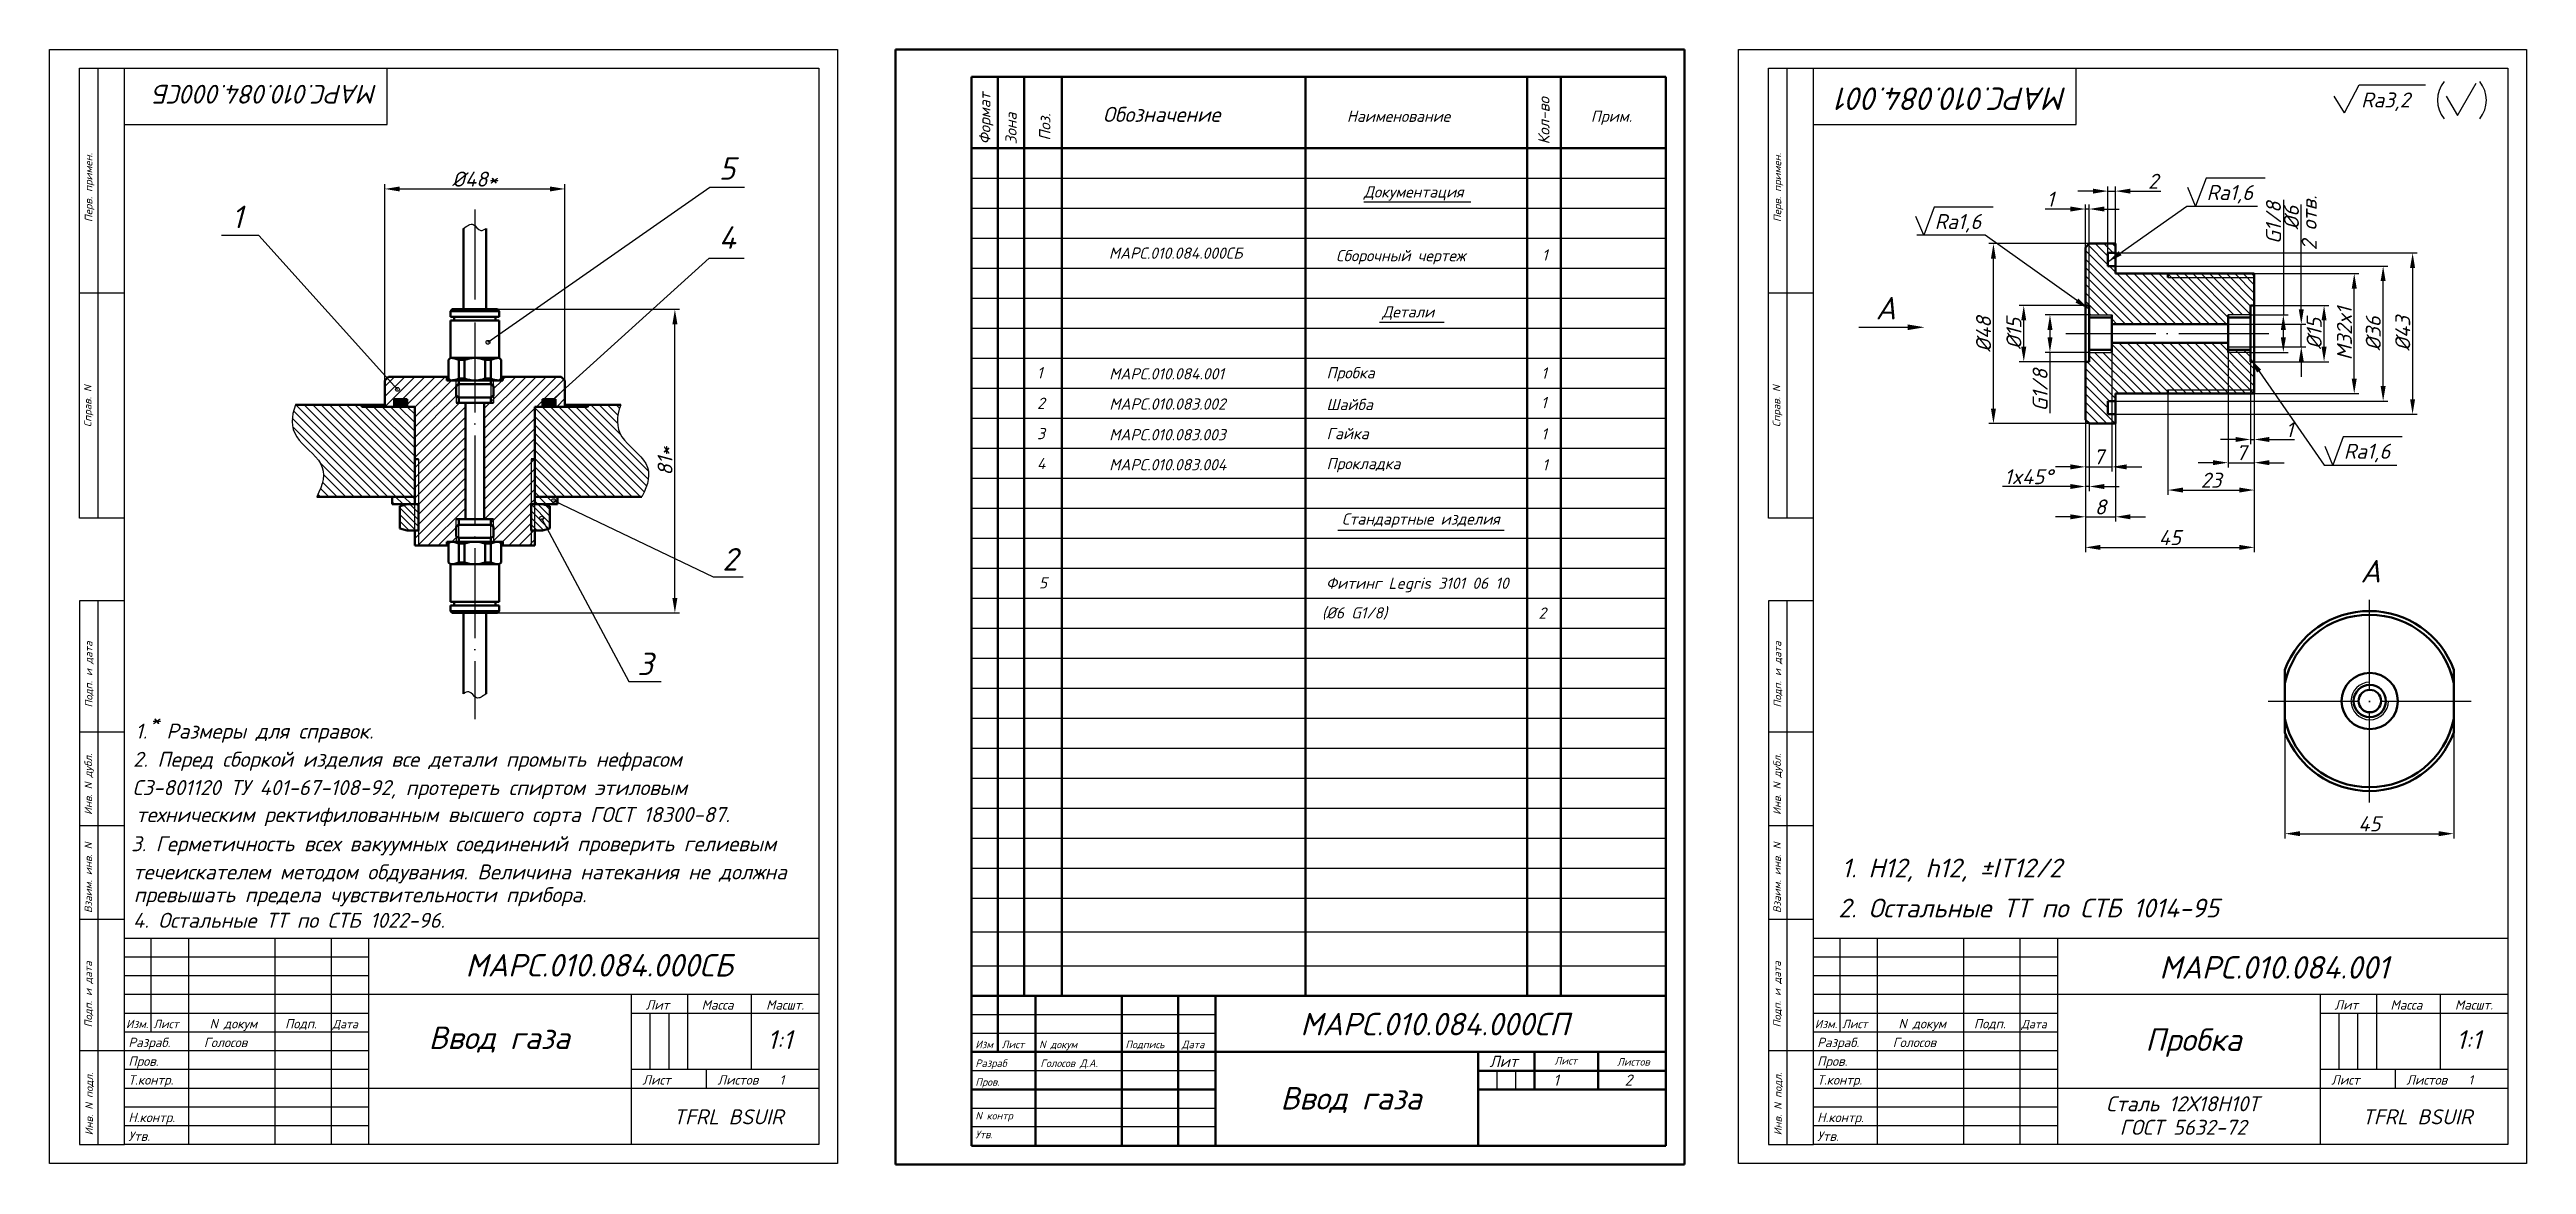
# Model space of a CAD drawing. Header units: millimetres. Extents: x -5427 to 3670, y -5891 to 948.
# Drawn here: x 1169 to 1829, y -3865 to -3568 of the extents above; entities that cross this region are included whole.
import ezdxf
from ezdxf.enums import TextEntityAlignment as Align

# ---------------------------------------------------------------- set-up
doc = ezdxf.new("R2010")
doc.units = ezdxf.units.MM
doc.header["$MEASUREMENT"] = 0
doc.linetypes.add('ACAD_ISO04W100', pattern=[30, 24, -3, 0, -3])
doc.layers.add('оси', color=1, linetype='ACAD_ISO04W100')
doc.layers.add('Толстые', color=7, linetype='Continuous', lineweight=50)
doc.layers.add('Тонкие', color=140, linetype='Continuous', lineweight=25)
doc.styles.get("Standard").update_dxf_attribs({"font": 'isocpeui.ttf'})
doc.styles.add('TXT', font='isocpeui.ttf')
doc.styles.add('Для рамки', font='simplex.shx', dxfattribs={"oblique": 15, "height": 4})
doc.dimstyles.new('ISO-25', dxfattribs={"dimtxt": 4, "dimasz": 4, "dimexe": 1.25, "dimexo": 0, "dimtad": 1, "dimtxsty": 'Standard', "dimcen": 2.5, "dimadec": 0, "dimazin": 0, "dimtfac": 1, "dimtmove": 0, "dimatfit": 3, "dimfxl": 1, "dimarcsym": 0})

msp = doc.modelspace()

# ---------------------------------------------------------------- texts
at = {"layer": 'Тонкие'}
for s, height, rotation, p in [('МАРС.010.084.000СБ', 5, 180, (1256.19, -3577.426)), ('МАРС.010.084.001', 6, 180, (1706.447, -3578.123)), ('2 отв.', 4, 90, (1772.836, -3621.542))]:
    msp.add_text(s, height=height, rotation=rotation, dxfattribs=at).set_placement(p)
at = {"layer": 'Тонкие', "style": 'TXT'}
for s, p in [('Формат', (1419.414, -3593.311)), ('Кол-во', (1568.414, -3593.311)), ('Зона', (1426.414, -3593.311)), ('Поз.', (1435.414, -3592.311))]:
    msp.add_text(s, height=3, rotation=90, dxfattribs=at).set_placement(p)
for s, height, p in [('Обозначение', 4, (1449.414, -3587.311)), ('Наименование', 3, (1514.414, -3587.311)), ('Прим.', 3, (1579.414, -3587.311)), ('Документация', 3, (1518.909, -3607.479)), ('МАРС.010.084.000СБ', 3, (1450.985, -3623.803)), ('Сборочный чертеж', 3, (1511.516, -3624.478)), ('1', 3, (1566.414, -3624.311)), ('Детали', 3, (1523.825, -3639.448)), ('1', 3, (1431.836, -3655.699)), ('МАРС.010.084.001', 3, (1451.071, -3655.994)), ('Пробка', 3, (1508.996, -3655.703)), ('1', 3, (1566.215, -3655.787)), ('2', 3, (1431.88, -3663.835)), ('МАРС.010.083.002', 3, (1451.103, -3664.041)), ('Шайба', 3, (1508.971, -3664.172)), ('1', 3, (1566.149, -3663.668)), ('3', 3, (1431.836, -3671.924)), ('МАРС.010.083.003', 3, (1451.071, -3672.219)), ('Гайка', 3, (1508.996, -3671.927)), ('1', 3, (1566.215, -3672.011)), ('4', 3, (1431.836, -3679.924)), ('МАРС.010.083.004', 3, (1451.071, -3680.219)), ('Прокладка', 3, (1508.996, -3679.927)), ('1', 3, (1566.464, -3680.248)), ('Стандартные изделия', 3, (1513.083, -3694.694)), ('5', 3, (1432.338, -3711.72)), ('Фитинг Legris 3101 06 10', 3, (1508.845, -3711.824)), ('(%%c6 G1/8)', 3, (1507.751, -3719.73)), ('2', 3, (1565.462, -3719.779)), ('Ввод газа', 6, (1269.75, -3834.528)), ('Изм', 2, (1415.414, -3834.311)), ('Лист', 2, (1422.414, -3834.311)), ('N докум', 2, (1432.414, -3834.311)), ('Подпись', 2, (1455.414, -3834.311)), ('Дата', 2, (1470.414, -3834.311)), ('Разраб', 2, (1415.414, -3839.311)), ('Голосов Д.А.', 2, (1432.748, -3839.311)), ('Лит', 3, (1552.414, -3839.311)), ('Лист', 2, (1569.74, -3838.659)), ('Листов', 2, (1586.419, -3838.948)), ('Пров.', 2, (1415.414, -3844.311)), ('Ввод газа', 6, (1496.716, -3850.648)), ('1', 3, (1569.414, -3844.311)), ('2', 3, (1588.414, -3844.311)), ('N контр', 2, (1415.414, -3853.311)), ('Утв.', 2, (1415.414, -3858.311))]:
    msp.add_text(s, height=height, dxfattribs=at).set_placement(p)
at = {"layer": 'Тонкие'}
for s, height, p in [('Ra3,2', 4, (1784.669, -3583.469)), ('5', 6, (1347.064, -3602.729)), ('1', 6, (1217.232, -3615.652)), ('Ra1,6', 4, (1743.492, -3608.144)), ('4', 6, (1347.064, -3621.165)), ('Ra1,6', 4, (1671.043, -3615.89)), ('А', 6, (1655.298, -3639.985)), ('Ra1,6', 4, (1780.061, -3677.141)), ('2', 6, (1347.977, -3706.94)), ('А', 6, (1784.49, -3710.127)), ('3', 6, (1325.306, -3734.818)), ('1.  Размеры для справок.', 4, (1191.566, -3751.758)), ('*', 4, (1195.531, -3748.727)), ('2. Перед сборкой изделия все детали промыть нефрасом', 4, (1190.985, -3759.275)), ('С3-801120 ТУ 401-67-108-92, протереть спиртом этиловым', 4, (1190.823, -3766.812)), ('техническим ректифилованным высшего сорта ГОСТ 18300-87.', 4, (1191.787, -3774.006)), ('3. Герметичность всех вакуумных соединений проверить гелиевым  ', 4, (1190.458, -3781.79)), ('течеискателем методом обдувания. Величина натекания не должна', 4, (1190.988, -3789.295)), ('1. H12, h12, %%pIT12/2', 5, (1646.236, -3788.752)), ('превышать предела чувствительности прибора.', 4, (1191.171, -3795.376)), ('2. Остальные ТТ по СТБ 1014-95', 5, (1645.337, -3799.433)), ('4. Остальные ТТ по СТБ 1022-96.', 4, (1190.95, -3802.208)), ('МАРС.010.084.000СБ', 6, (1279.555, -3815.195)), ('МАРС.010.084.001', 6, (1730.895, -3815.754)), ('Изм.', 2.25, (1189.083, -3828.967)), ('Лист', 2.25, (1196.37, -3828.967)), ('Дата', 2.25, (1244.119, -3828.997)), ('МАРС.010.084.000СП', 6, (1502.01, -3830.881)), ('Изм.', 2.25, (1639.099, -3828.967)), ('Лист', 2.25, (1646.386, -3828.967)), ('Дата', 2.25, (1694.135, -3828.997)), ('Разраб.', 2.5, (1189.715, -3834.011)), ('Голосов', 2.5, (1209.844, -3834.011)), ('1:1', 5, (1360.002, -3834.509)), ('Разраб.', 2.5, (1639.731, -3834.011)), ('Голосов', 2.5, (1659.86, -3834.011)), ('Пробка', 6, (1727.168, -3835.017)), ('1:1', 5, (1810.018, -3834.509)), ('Пров.', 2.5, (1189.715, -3839.011)), ('Пров.', 2.5, (1639.731, -3839.011)), ('Т.контр.', 2.5, (1189.715, -3844.011)), ('Лист', 2.5, (1326.715, -3844.011)), ('Листов', 2.5, (1346.715, -3844.011)), ('1', 2.5, (1363.229, -3844.011)), ('Т.контр.', 2.5, (1639.731, -3844.011)), ('Сталь 12Х18Н10Т', 4, (1716.73, -3851.121)), ('Лист', 2.5, (1776.731, -3844.011)), ('Листов', 2.5, (1796.731, -3844.011)), ('1', 2.5, (1813.245, -3844.011)), ('Н.контр.', 2.5, (1189.715, -3854.011)), ('TFRL BSUIR', 4, (1334.889, -3854.607)), ('Н.контр.', 2.5, (1639.731, -3854.011)), ('ГОСТ 5632-72', 4, (1720.337, -3857.401)), ('TFRL BSUIR', 4, (1784.906, -3854.607)), ('Утв.', 2.5, (1189.715, -3859.011)), ('Утв.', 2.5, (1639.731, -3859.011))]:
    msp.add_text(s, height=height, dxfattribs=at).set_placement(p)
at = {"layer": 'Тонкие', "linetype": 'Continuous', "style": 'Для рамки', "oblique": 15}
for s, p in [('Перв. примен.', (1180.12, -3614.039)), ('Перв. примен.', (1630.136, -3614.039)), ('Справ. N', (1179.876, -3668.673)), ('Справ. N', (1629.892, -3668.673)), ('Подп. и дата', (1180.136, -3743.453)), ('Подп. и дата', (1630.152, -3743.453)), ('Инв. N дубл.', (1180.038, -3772.092)), ('Инв. N дубл.', (1630.054, -3772.092)), ('Взаим. инв. N', (1180.038, -3798.254)), ('Взаим. инв. N', (1630.054, -3798.254)), ('Подп. и дата', (1180.038, -3828.754)), ('Подп. и дата', (1630.054, -3828.754)), ('Инв. N подл.', (1180.263, -3857.525)), ('Инв. N подл.', (1630.28, -3857.525))]:
    msp.add_text(s, height=2, rotation=90, dxfattribs=at).set_placement(p)
at = {"layer": 'Тонкие'}
for s, p in [('N докум', (1217.715, -3829.011)), ('Подп.', (1235.715, -3829.011)), ('Лит', (1330.715, -3824.011)), ('Масса', (1346.715, -3824.011)), ('Масшт.', (1364.715, -3824.011)), ('N докум', (1667.731, -3829.011)), ('Подп.', (1685.731, -3829.011)), ('Лит', (1780.731, -3824.011)), ('Масса', (1796.731, -3824.011)), ('Масшт.', (1814.731, -3824.011))]:
    msp.add_text(s, height=2.5, dxfattribs=at).set_placement(p, align=Align.CENTER)

# ---------------------------------------------------------------- blocks, each defined once
blk = doc.blocks.new('*D148')
at = {"layer": 'Defpoints', "color": 0, "transparency": 16777216}
for p in [(1288.05, -3637.26), (1335.35, -3637.26), (1288.05, -3718.26)]:
    blk.add_point(p, dxfattribs=at)
at = {"layer": 'Тонкие', "color": 0, "lineweight": -2, "transparency": 16777216}
for p, q in [((1288.05, -3637.26), (1336.6, -3637.26)), ((1335.35, -3714.26), (1335.35, -3641.26)), ((1288.05, -3718.26), (1336.6, -3718.26))]:
    blk.add_line(p, q, dxfattribs=at)
at = {"layer": 'Тонкие', "color": 0, "transparency": 16777216}
for points in [[(1334.69, -3641.26), (1336.02, -3641.26), (1335.35, -3637.26)], [(1334.69, -3714.26), (1336.02, -3714.26), (1335.35, -3718.26)]]:
    blk.add_solid(points, dxfattribs=at)
at = {"layer": 'Тонкие', "color": 0, "transparency": 16777216, "insert": (1332.73, -3677.76), "char_height": 4, "attachment_point": 5, "rotation": 90}
blk.add_mtext('81*', dxfattribs=at)
blk = doc.blocks.new('*D149')
at = {"layer": 'Defpoints', "color": 0, "transparency": 16777216}
for p in [(1306.05, -3605.19), (1258.05, -3656.26), (1306.05, -3656.26)]:
    blk.add_point(p, dxfattribs=at)
at = {"layer": 'Тонкие', "color": 0, "lineweight": -2, "transparency": 16777216}
for p, q in [((1258.05, -3656.26), (1258.05, -3603.94)), ((1262.05, -3605.19), (1302.05, -3605.19)), ((1306.05, -3656.26), (1306.05, -3603.94))]:
    blk.add_line(p, q, dxfattribs=at)
at = {"layer": 'Тонкие', "color": 0, "transparency": 16777216}
for points in [[(1262.05, -3604.53), (1262.05, -3605.86), (1258.05, -3605.19)], [(1302.05, -3604.53), (1302.05, -3605.86), (1306.05, -3605.19)]]:
    blk.add_solid(points, dxfattribs=at)
at = {"layer": 'Тонкие', "color": 0, "transparency": 16777216, "insert": (1282.05, -3602.57), "char_height": 4, "attachment_point": 5}
blk.add_mtext('%%c48*', dxfattribs=at)
blk = doc.blocks.new('*D150')
at = {"layer": 'Defpoints', "color": 0, "transparency": 16777216}
for p in [(1701.76, -3638.76), (1712.21, -3638.76), (1712.21, -3648.76)]:
    blk.add_point(p, dxfattribs=at)
at = {"layer": 'Тонкие', "color": 0, "lineweight": -2, "transparency": 16777216}
for p, q in [((1712.21, -3638.76), (1700.51, -3638.76)), ((1701.76, -3642.76), (1701.76, -3644.76)), ((1712.21, -3648.76), (1700.51, -3648.76)), ((1701.76, -3648.76), (1701.76, -3664.95))]:
    blk.add_line(p, q, dxfattribs=at)
at = {"layer": 'Тонкие', "color": 0, "transparency": 16777216}
for points in [[(1701.1, -3642.76), (1702.43, -3642.76), (1701.76, -3638.76)], [(1701.1, -3644.76), (1702.43, -3644.76), (1701.76, -3648.76)]]:
    blk.add_solid(points, dxfattribs=at)
at = {"layer": 'Тонкие', "color": 0, "transparency": 16777216, "insert": (1699.14, -3658.86), "char_height": 4, "attachment_point": 5, "rotation": 90}
blk.add_mtext('G1/8', dxfattribs=at)
blk = doc.blocks.new('*D151')
at = {"layer": 'Defpoints', "color": 0, "transparency": 16777216}
for p in [(1694.78, -3636.26), (1711.21, -3636.26), (1711.21, -3651.26)]:
    blk.add_point(p, dxfattribs=at)
at = {"layer": 'Тонкие', "color": 0, "lineweight": -2, "transparency": 16777216}
for p, q in [((1711.21, -3636.26), (1693.53, -3636.26)), ((1694.78, -3647.26), (1694.78, -3640.26)), ((1711.21, -3651.26), (1693.53, -3651.26))]:
    blk.add_line(p, q, dxfattribs=at)
at = {"layer": 'Тонкие', "color": 0, "transparency": 16777216}
for points in [[(1694.11, -3640.26), (1695.44, -3640.26), (1694.78, -3636.26)], [(1694.11, -3647.26), (1695.44, -3647.26), (1694.78, -3651.26)]]:
    blk.add_solid(points, dxfattribs=at)
at = {"layer": 'Тонкие', "color": 0, "transparency": 16777216, "insert": (1692.15, -3643.76), "char_height": 4, "attachment_point": 5, "rotation": 90}
blk.add_mtext('%%c15', dxfattribs=at)
blk = doc.blocks.new('*D152')
at = {"layer": 'Defpoints', "color": 0, "transparency": 16777216}
for p in [(1686.7, -3619.76), (1712.21, -3619.76), (1712.21, -3667.76)]:
    blk.add_point(p, dxfattribs=at)
at = {"layer": 'Тонкие', "color": 0, "lineweight": -2, "transparency": 16777216}
for p, q in [((1712.21, -3619.76), (1685.45, -3619.76)), ((1686.7, -3663.76), (1686.7, -3623.76)), ((1712.21, -3667.76), (1685.45, -3667.76))]:
    blk.add_line(p, q, dxfattribs=at)
at = {"layer": 'Тонкие', "color": 0, "transparency": 16777216}
for points in [[(1686.03, -3623.76), (1687.37, -3623.76), (1686.7, -3619.76)], [(1686.03, -3663.76), (1687.37, -3663.76), (1686.7, -3667.76)]]:
    blk.add_solid(points, dxfattribs=at)
at = {"layer": 'Тонкие', "color": 0, "transparency": 16777216, "insert": (1684.07, -3643.95), "char_height": 4, "attachment_point": 5, "rotation": 90}
blk.add_mtext('%%c48', dxfattribs=at)
blk = doc.blocks.new('*D153')
at = {"layer": 'Defpoints', "color": 0, "transparency": 16777216}
for p in [(1755.21, -3638.76), (1763.95, -3638.76), (1755.21, -3648.76)]:
    blk.add_point(p, dxfattribs=at)
at = {"layer": 'Тонкие', "color": 0, "lineweight": -2, "transparency": 16777216}
for p, q in [((1763.95, -3608.13), (1763.95, -3638.76)), ((1755.21, -3638.76), (1765.2, -3638.76)), ((1763.95, -3644.76), (1763.95, -3642.76)), ((1755.21, -3648.76), (1765.2, -3648.76))]:
    blk.add_line(p, q, dxfattribs=at)
at = {"layer": 'Тонкие', "color": 0, "transparency": 16777216}
for points in [[(1763.28, -3642.76), (1764.62, -3642.76), (1763.95, -3638.76)], [(1763.28, -3644.76), (1764.62, -3644.76), (1763.95, -3648.76)]]:
    blk.add_solid(points, dxfattribs=at)
at = {"layer": 'Тонкие', "color": 0, "transparency": 16777216, "insert": (1761.32, -3614.23), "char_height": 4, "attachment_point": 5, "rotation": 90}
blk.add_mtext('G1/8', dxfattribs=at)
blk = doc.blocks.new('*D154')
at = {"layer": 'Defpoints', "color": 0, "transparency": 16777216}
for p in [(1756.21, -3636.26), (1774.8, -3636.26), (1756.21, -3651.26)]:
    blk.add_point(p, dxfattribs=at)
at = {"layer": 'Тонкие', "color": 0, "lineweight": -2, "transparency": 16777216}
for p, q in [((1756.21, -3636.26), (1776.05, -3636.26)), ((1774.8, -3647.26), (1774.8, -3640.26)), ((1756.21, -3651.26), (1776.05, -3651.26))]:
    blk.add_line(p, q, dxfattribs=at)
at = {"layer": 'Тонкие', "color": 0, "transparency": 16777216}
for points in [[(1774.13, -3640.26), (1775.47, -3640.26), (1774.8, -3636.26)], [(1774.13, -3647.26), (1775.47, -3647.26), (1774.8, -3651.26)]]:
    blk.add_solid(points, dxfattribs=at)
at = {"layer": 'Тонкие', "color": 0, "transparency": 16777216, "insert": (1772.17, -3643.76), "char_height": 4, "attachment_point": 5, "rotation": 90}
blk.add_mtext('%%c15', dxfattribs=at)
blk = doc.blocks.new('*D155')
at = {"layer": 'Defpoints', "color": 0, "transparency": 16777216}
for p in [(1756.21, -3627.76), (1782.84, -3627.76), (1756.21, -3659.76)]:
    blk.add_point(p, dxfattribs=at)
at = {"layer": 'Тонкие', "color": 0, "lineweight": -2, "transparency": 16777216}
for p, q in [((1756.21, -3627.76), (1784.09, -3627.76)), ((1782.84, -3655.76), (1782.84, -3631.76)), ((1756.21, -3659.76), (1784.09, -3659.76))]:
    blk.add_line(p, q, dxfattribs=at)
at = {"layer": 'Тонкие', "color": 0, "transparency": 16777216}
for points in [[(1782.17, -3631.76), (1783.51, -3631.76), (1782.84, -3627.76)], [(1782.17, -3655.76), (1783.51, -3655.76), (1782.84, -3659.76)]]:
    blk.add_solid(points, dxfattribs=at)
at = {"layer": 'Тонкие', "color": 0, "transparency": 16777216, "insert": (1780.22, -3643.76), "char_height": 4, "attachment_point": 5, "rotation": 90}
blk.add_mtext('M32x1', dxfattribs=at)
blk = doc.blocks.new('*D156')
at = {"layer": 'Defpoints', "color": 0, "transparency": 16777216}
for p in [(1719.21, -3625.76), (1790.54, -3625.76), (1719.21, -3661.76)]:
    blk.add_point(p, dxfattribs=at)
at = {"layer": 'Тонкие', "color": 0, "lineweight": -2, "transparency": 16777216}
for p, q in [((1719.21, -3625.76), (1791.79, -3625.76)), ((1790.54, -3657.76), (1790.54, -3629.76)), ((1719.21, -3661.76), (1791.79, -3661.76))]:
    blk.add_line(p, q, dxfattribs=at)
at = {"layer": 'Тонкие', "color": 0, "transparency": 16777216}
for points in [[(1789.87, -3629.76), (1791.21, -3629.76), (1790.54, -3625.76)], [(1789.87, -3657.76), (1791.21, -3657.76), (1790.54, -3661.76)]]:
    blk.add_solid(points, dxfattribs=at)
at = {"layer": 'Тонкие', "color": 0, "transparency": 16777216, "insert": (1787.92, -3643.76), "char_height": 4, "attachment_point": 5, "rotation": 90}
blk.add_mtext('%%c36', dxfattribs=at)
blk = doc.blocks.new('*D157')
at = {"layer": 'Defpoints', "color": 0, "transparency": 16777216}
for p in [(1719.21, -3622.26), (1719.21, -3665.26), (1798.39, -3665.26)]:
    blk.add_point(p, dxfattribs=at)
at = {"layer": 'Тонкие', "color": 0, "lineweight": -2, "transparency": 16777216}
for p, q in [((1719.21, -3622.26), (1799.64, -3622.26)), ((1798.39, -3626.26), (1798.39, -3661.26)), ((1719.21, -3665.26), (1799.64, -3665.26))]:
    blk.add_line(p, q, dxfattribs=at)
at = {"layer": 'Тонкие', "color": 0, "transparency": 16777216}
for points in [[(1797.72, -3626.26), (1799.05, -3626.26), (1798.39, -3622.26)], [(1797.72, -3661.26), (1799.05, -3661.26), (1798.39, -3665.26)]]:
    blk.add_solid(points, dxfattribs=at)
at = {"layer": 'Тонкие', "color": 0, "transparency": 16777216, "insert": (1795.76, -3643.76), "char_height": 4, "attachment_point": 5, "rotation": 90}
blk.add_mtext('%%c43', dxfattribs=at)
blk = doc.blocks.new('*D158')
at = {"layer": 'Defpoints', "color": 0, "transparency": 16777216}
for p in [(1711.21, -3666.76), (1712.21, -3667.76), (1712.21, -3684.53)]:
    blk.add_point(p, dxfattribs=at)
at = {"layer": 'Тонкие', "color": 0, "lineweight": -2, "transparency": 16777216}
for p, q in [((1711.21, -3666.76), (1711.21, -3685.78)), ((1712.21, -3667.76), (1712.21, -3685.78)), ((1707.21, -3684.53), (1689.07, -3684.53)), ((1712.21, -3684.53), (1711.21, -3684.53)), ((1716.21, -3684.53), (1720.21, -3684.53))]:
    blk.add_line(p, q, dxfattribs=at)
at = {"layer": 'Тонкие', "color": 0, "transparency": 16777216}
for points in [[(1707.21, -3683.87), (1707.21, -3685.2), (1711.21, -3684.53)], [(1716.21, -3683.87), (1716.21, -3685.2), (1712.21, -3684.53)]]:
    blk.add_solid(points, dxfattribs=at)
at = {"layer": 'Тонкие', "color": 0, "transparency": 16777216, "insert": (1696.05, -3681.91), "char_height": 4, "attachment_point": 5}
blk.add_mtext('1x45%%d', dxfattribs=at)
blk = doc.blocks.new('*D159')
at = {"layer": 'Defpoints', "color": 0, "transparency": 16777216}
for p in [(1712.21, -3610.55), (1711.21, -3636.26), (1712.21, -3636.26)]:
    blk.add_point(p, dxfattribs=at)
at = {"layer": 'Тонкие', "color": 0, "lineweight": -2, "transparency": 16777216}
for p, q in [((1711.21, -3636.26), (1711.21, -3609.3)), ((1712.21, -3636.26), (1712.21, -3609.3)), ((1707.21, -3610.55), (1700.51, -3610.55)), ((1712.21, -3610.55), (1711.21, -3610.55)), ((1716.21, -3610.55), (1720.21, -3610.55))]:
    blk.add_line(p, q, dxfattribs=at)
at = {"layer": 'Тонкие', "color": 0, "transparency": 16777216}
for points in [[(1707.21, -3609.88), (1707.21, -3611.21), (1711.21, -3610.55)], [(1716.21, -3609.88), (1716.21, -3611.21), (1712.21, -3610.55)]]:
    blk.add_solid(points, dxfattribs=at)
at = {"layer": 'Тонкие', "color": 0, "transparency": 16777216, "insert": (1701.86, -3607.92), "char_height": 4, "attachment_point": 5}
blk.add_mtext('1', dxfattribs=at)
blk = doc.blocks.new('*D160')
at = {"layer": 'Defpoints', "color": 0, "transparency": 16777216}
for p in [(1711.21, -3666.76), (1719.21, -3667.76), (1719.21, -3692.61)]:
    blk.add_point(p, dxfattribs=at)
at = {"layer": 'Тонкие', "color": 0, "lineweight": -2, "transparency": 16777216}
for p, q in [((1711.21, -3666.76), (1711.21, -3693.86)), ((1719.21, -3667.76), (1719.21, -3693.86)), ((1707.21, -3692.61), (1703.21, -3692.61)), ((1711.21, -3692.61), (1719.21, -3692.61)), ((1723.21, -3692.61), (1727.21, -3692.61))]:
    blk.add_line(p, q, dxfattribs=at)
at = {"layer": 'Тонкие', "color": 0, "transparency": 16777216}
for points in [[(1707.21, -3691.95), (1707.21, -3693.28), (1711.21, -3692.61)], [(1723.21, -3691.95), (1723.21, -3693.28), (1719.21, -3692.61)]]:
    blk.add_solid(points, dxfattribs=at)
at = {"layer": 'Тонкие', "color": 0, "transparency": 16777216, "insert": (1715.21, -3689.99), "char_height": 4, "attachment_point": 5}
blk.add_mtext('8', dxfattribs=at)
blk = doc.blocks.new('*D161')
at = {"layer": 'Defpoints', "color": 0, "transparency": 16777216}
for p in [(1719.21, -3605.77), (1717.21, -3622.26), (1719.21, -3622.26)]:
    blk.add_point(p, dxfattribs=at)
at = {"layer": 'Тонкие', "color": 0, "lineweight": -2, "transparency": 16777216}
for p, q in [((1713.21, -3605.77), (1709.21, -3605.77)), ((1717.21, -3622.26), (1717.21, -3604.52)), ((1717.21, -3605.77), (1719.21, -3605.77)), ((1719.21, -3622.26), (1719.21, -3604.52)), ((1723.21, -3605.77), (1731.3, -3605.77))]:
    blk.add_line(p, q, dxfattribs=at)
at = {"layer": 'Тонкие', "color": 0, "transparency": 16777216}
for points in [[(1713.21, -3605.11), (1713.21, -3606.44), (1717.21, -3605.77)], [(1723.21, -3605.11), (1723.21, -3606.44), (1719.21, -3605.77)]]:
    blk.add_solid(points, dxfattribs=at)
at = {"layer": 'Тонкие', "color": 0, "transparency": 16777216, "insert": (1729.25, -3603.15), "char_height": 4, "attachment_point": 5}
blk.add_mtext('2', dxfattribs=at)
blk = doc.blocks.new('*D162')
at = {"layer": 'Defpoints', "color": 0, "transparency": 16777216}
for p in [(1733.21, -3659.76), (1756.21, -3659.76), (1756.21, -3685.48)]:
    blk.add_point(p, dxfattribs=at)
at = {"layer": 'Тонкие', "color": 0, "lineweight": -2, "transparency": 16777216}
for p, q in [((1733.21, -3659.76), (1733.21, -3686.73)), ((1756.21, -3659.76), (1756.21, -3686.73)), ((1737.21, -3685.48), (1752.21, -3685.48))]:
    blk.add_line(p, q, dxfattribs=at)
at = {"layer": 'Тонкие', "color": 0, "transparency": 16777216}
for points in [[(1737.21, -3684.81), (1737.21, -3686.15), (1733.21, -3685.48)], [(1752.21, -3684.81), (1752.21, -3686.15), (1756.21, -3685.48)]]:
    blk.add_solid(points, dxfattribs=at)
at = {"layer": 'Тонкие', "color": 0, "transparency": 16777216, "insert": (1744.71, -3682.85), "char_height": 4, "attachment_point": 5}
blk.add_mtext('23', dxfattribs=at)
blk = doc.blocks.new('*D163')
at = {"layer": 'Defpoints', "color": 0, "transparency": 16777216}
for p in [(1756.21, -3659.76), (1711.21, -3666.76), (1756.21, -3700.77)]:
    blk.add_point(p, dxfattribs=at)
at = {"layer": 'Тонкие', "color": 0, "lineweight": -2, "transparency": 16777216}
for p, q in [((1756.21, -3659.76), (1756.21, -3702.02)), ((1711.21, -3666.76), (1711.21, -3702.02)), ((1715.21, -3700.77), (1752.21, -3700.77))]:
    blk.add_line(p, q, dxfattribs=at)
at = {"layer": 'Тонкие', "color": 0, "transparency": 16777216}
for points in [[(1715.21, -3700.1), (1715.21, -3701.44), (1711.21, -3700.77)], [(1752.21, -3700.1), (1752.21, -3701.44), (1756.21, -3700.77)]]:
    blk.add_solid(points, dxfattribs=at)
at = {"layer": 'Тонкие', "color": 0, "transparency": 16777216, "insert": (1733.71, -3698.15), "char_height": 4, "attachment_point": 5}
blk.add_mtext('45', dxfattribs=at)
blk = doc.blocks.new('*D164')
at = {"layer": 'Defpoints', "color": 0, "transparency": 16777216}
for p in [(1764.37, -3750.08), (1809.37, -3750.08), (1809.37, -3777.1)]:
    blk.add_point(p, dxfattribs=at)
at = {"layer": 'Тонкие', "color": 0, "lineweight": -2, "transparency": 16777216}
for p, q in [((1764.37, -3750.08), (1764.37, -3778.35)), ((1809.37, -3750.08), (1809.37, -3778.35)), ((1768.37, -3777.1), (1805.37, -3777.1))]:
    blk.add_line(p, q, dxfattribs=at)
at = {"layer": 'Тонкие', "color": 0, "transparency": 16777216}
for points in [[(1768.37, -3776.44), (1768.37, -3777.77), (1764.37, -3777.1)], [(1805.37, -3776.44), (1805.37, -3777.77), (1809.37, -3777.1)]]:
    blk.add_solid(points, dxfattribs=at)
at = {"layer": 'Тонкие', "color": 0, "transparency": 16777216, "insert": (1786.87, -3774.48), "char_height": 4, "attachment_point": 5}
blk.add_mtext('45', dxfattribs=at)
blk = doc.blocks.new('*D521')
at = {"layer": 'Defpoints', "color": 0, "transparency": 16777216}
for p in [(1749.21, -3641.26), (1749.21, -3647.26), (1768.73, -3647.26)]:
    blk.add_point(p, dxfattribs=at)
at = {"layer": 'Тонкие', "color": 0, "lineweight": -2, "transparency": 16777216}
for p, q in [((1768.73, -3637.26), (1768.73, -3609.36)), ((1749.21, -3641.26), (1769.98, -3641.26)), ((1768.73, -3647.26), (1768.73, -3641.26)), ((1749.21, -3647.26), (1769.98, -3647.26)), ((1768.73, -3651.26), (1768.73, -3655.26))]:
    blk.add_line(p, q, dxfattribs=at)
at = {"layer": 'Тонкие', "color": 0, "transparency": 16777216}
for points in [[(1768.06, -3637.26), (1769.4, -3637.26), (1768.73, -3641.26)], [(1768.06, -3651.26), (1769.4, -3651.26), (1768.73, -3647.26)]]:
    blk.add_solid(points, dxfattribs=at)
at = {"layer": 'Тонкие', "color": 0, "transparency": 16777216, "insert": (1766.1, -3612.88), "char_height": 4, "attachment_point": 5, "rotation": 90}
blk.add_mtext('%%c6', dxfattribs=at)
blk = doc.blocks.new('*D522')
at = {"layer": 'Defpoints', "color": 0, "transparency": 16777216}
for p in [(1755.21, -3651.26), (1756.21, -3651.26), (1756.21, -3671.99)]:
    blk.add_point(p, dxfattribs=at)
at = {"layer": 'Тонкие', "color": 0, "lineweight": -2, "transparency": 16777216}
for p, q in [((1755.21, -3651.26), (1755.21, -3673.24)), ((1756.21, -3651.26), (1756.21, -3673.24)), ((1751.21, -3671.99), (1747.21, -3671.99)), ((1755.21, -3671.99), (1756.21, -3671.99)), ((1760.21, -3671.99), (1766.91, -3671.99))]:
    blk.add_line(p, q, dxfattribs=at)
at = {"layer": 'Тонкие', "color": 0, "transparency": 16777216}
for points in [[(1751.21, -3671.32), (1751.21, -3672.66), (1755.21, -3671.99)], [(1760.21, -3671.32), (1760.21, -3672.66), (1756.21, -3671.99)]]:
    blk.add_solid(points, dxfattribs=at)
at = {"layer": 'Тонкие', "color": 0, "transparency": 16777216, "insert": (1765.56, -3669.36), "char_height": 4, "attachment_point": 5}
blk.add_mtext('1', dxfattribs=at)
blk = doc.blocks.new('*D523')
at = {"layer": 'Defpoints', "color": 0, "transparency": 16777216}
for p in [(1749.21, -3648.76), (1756.21, -3651.76), (1756.21, -3678.18)]:
    blk.add_point(p, dxfattribs=at)
at = {"layer": 'Тонкие', "color": 0, "lineweight": -2, "transparency": 16777216}
for p, q in [((1749.21, -3648.76), (1749.21, -3679.43)), ((1756.21, -3651.76), (1756.21, -3679.43)), ((1745.21, -3678.18), (1741.21, -3678.18)), ((1749.21, -3678.18), (1756.21, -3678.18)), ((1760.21, -3678.18), (1764.21, -3678.18))]:
    blk.add_line(p, q, dxfattribs=at)
at = {"layer": 'Тонкие', "color": 0, "transparency": 16777216}
for points in [[(1745.21, -3677.51), (1745.21, -3678.84), (1749.21, -3678.18)], [(1760.21, -3677.51), (1760.21, -3678.84), (1756.21, -3678.18)]]:
    blk.add_solid(points, dxfattribs=at)
at = {"layer": 'Тонкие', "color": 0, "transparency": 16777216, "insert": (1752.71, -3675.52), "char_height": 4, "attachment_point": 5}
blk.add_mtext('7', dxfattribs=at)
blk = doc.blocks.new('*D524')
at = {"layer": 'Defpoints', "color": 0, "transparency": 16777216}
for p in [(1718.21, -3648.76), (1711.21, -3658.76), (1718.21, -3679.3)]:
    blk.add_point(p, dxfattribs=at)
at = {"layer": 'Тонкие', "color": 0, "lineweight": -2, "transparency": 16777216}
for p, q in [((1718.21, -3648.76), (1718.21, -3680.55)), ((1711.21, -3658.76), (1711.21, -3680.55)), ((1707.21, -3679.3), (1703.21, -3679.3)), ((1711.21, -3679.3), (1718.21, -3679.3)), ((1722.21, -3679.3), (1726.21, -3679.3))]:
    blk.add_line(p, q, dxfattribs=at)
at = {"layer": 'Тонкие', "color": 0, "transparency": 16777216}
for points in [[(1707.21, -3678.63), (1707.21, -3679.97), (1711.21, -3679.3)], [(1722.21, -3678.63), (1722.21, -3679.97), (1718.21, -3679.3)]]:
    blk.add_solid(points, dxfattribs=at)
at = {"layer": 'Тонкие', "color": 0, "transparency": 16777216, "insert": (1714.71, -3676.65), "char_height": 4, "attachment_point": 5}
blk.add_mtext('7', dxfattribs=at)

# ---------------------------------------------------------------- dimensions: what is measured, and where the dimension line sits
at = {"layer": 'Тонкие'}
dim = msp.add_linear_dim(base=(1306.045, -3605.193), p1=(1258.045, -3656.258), p2=(1306.045, -3656.258), text='%%c48*', dimstyle='ISO-25', dxfattribs=at)
dim.commit()
dim.dimension.update_dxf_attribs({"geometry": '*D149', "text_midpoint": (1282.045, -3602.568)})
for base, p1, p2, picture, middle in [((1719.21, -3605.773), (1717.21, -3622.263), (1719.21, -3622.263), '*D161', (1729.255, -3603.148)), ((1718.21, -3679.3), (1711.21, -3658.763), (1718.21, -3648.763), '*D524', (1714.71, -3676.649)), ((1756.21, -3700.771), (1711.21, -3666.763), (1756.21, -3659.763), '*D163', (1733.71, -3698.146)), ((1809.373, -3777.103), (1764.373, -3750.084), (1809.373, -3750.084), '*D164', (1786.873, -3774.478))]:
    dim = msp.add_linear_dim(base=base, p1=p1, p2=p2, dimstyle='ISO-25', dxfattribs=at)
    dim.commit()
    dim.dimension.update_dxf_attribs({"geometry": picture, "text_midpoint": middle})
for base, p1, p2, picture, middle in [((1712.21, -3610.548), (1711.21, -3636.263), (1712.21, -3636.263), '*D159', (1701.859, -3610.548)), ((1756.21, -3678.175), (1749.21, -3648.763), (1756.21, -3651.763), '*D523', (1752.71, -3678.175)), ((1756.21, -3671.989), (1755.21, -3651.263), (1756.21, -3651.263), '*D522', (1765.561, -3671.989)), ((1756.21, -3685.479), (1733.21, -3659.763), (1756.21, -3659.763), '*D162', (1744.71, -3685.479)), ((1719.21, -3692.614), (1711.21, -3666.763), (1719.21, -3667.763), '*D160', (1715.21, -3692.614))]:
    dim = msp.add_linear_dim(base=base, p1=p1, p2=p2, dimstyle='ISO-25', dxfattribs=at)
    dim.commit()
    dim.dimension.update_dxf_attribs({"geometry": picture, "text_midpoint": middle, "dimtype": 160})
for base, p1, p2, text, picture, middle in [((1768.729, -3647.263), (1749.21, -3641.263), (1749.21, -3647.263), '%%c6', '*D521', (1768.729, -3612.883)), ((1686.7, -3619.763), (1712.21, -3667.763), (1712.21, -3619.763), '%%c48', '*D152', (1686.7, -3643.946)), ((1701.762, -3638.763), (1712.21, -3648.763), (1712.21, -3638.763), 'G1/8', '*D150', (1701.762, -3658.857))]:
    dim = msp.add_linear_dim(base=base, p1=p1, p2=p2, angle=90, text=text, dimstyle='ISO-25', dxfattribs=at)
    dim.commit()
    dim.dimension.update_dxf_attribs({"geometry": picture, "text_midpoint": middle, "dimtype": 160})
dim = msp.add_linear_dim(base=(1763.949, -3638.763), p1=(1755.21, -3648.763), p2=(1755.21, -3638.763), angle=90, text='G1/8', dimstyle='ISO-25', override={"dimtmove": 1}, dxfattribs=at)
dim.commit()
dim.dimension.update_dxf_attribs({"geometry": '*D153', "text_midpoint": (1765.237, -3614.227), "dimtype": 160})
for base, p1, p2, text, picture, middle in [((1798.386, -3665.263), (1719.21, -3622.263), (1719.21, -3665.263), '%%c43', '*D157', (1795.761, -3643.763)), ((1790.541, -3625.763), (1719.21, -3661.763), (1719.21, -3625.763), '%%c36', '*D156', (1787.916, -3643.763)), ((1782.84, -3627.763), (1756.21, -3659.763), (1756.21, -3627.763), 'M32x1', '*D155', (1780.215, -3643.763)), ((1694.776, -3636.263), (1711.21, -3651.263), (1711.21, -3636.263), '%%c15', '*D151', (1692.151, -3643.763)), ((1774.799, -3636.263), (1756.21, -3651.263), (1756.21, -3636.263), '%%c15', '*D154', (1772.174, -3643.763)), ((1335.354, -3637.258), (1288.045, -3718.258), (1288.045, -3637.258), '81*', '*D148', (1332.729, -3677.758))]:
    dim = msp.add_linear_dim(base=base, p1=p1, p2=p2, angle=90, text=text, dimstyle='ISO-25', dxfattribs=at)
    dim.commit()
    dim.dimension.update_dxf_attribs({"geometry": picture, "text_midpoint": middle})
dim = msp.add_linear_dim(base=(1712.21, -3684.533), p1=(1711.21, -3666.763), p2=(1712.21, -3667.763), text='1x45%%d', dimstyle='ISO-25', dxfattribs=at)
dim.commit()
dim.dimension.update_dxf_attribs({"geometry": '*D158', "text_midpoint": (1696.045, -3684.533), "dimtype": 160})

# ---------------------------------------------------------------- hatches: boundary and pattern name
at = {"layer": 'Тонкие'}
h = msp.add_hatch(dxfattribs=at)
h.set_pattern_fill('ANSI31', color=256, scale=0.5, angle=90, style=0)
h.set_pattern_definition([(135, (-1.5665, -1262.2827), (-1.122532, -1.122532), [])])
h.paths.add_polyline_path([(1719.21, -3659.763), (1733.21, -3659.763), (1733.21, -3658.763), (1756.21, -3658.763), (1756.21, -3651.263), (1755.21, -3651.263), (1755.21, -3648.763), (1749.21, -3648.763), (1749.21, -3646.263), (1718.21, -3646.263), (1718.21, -3648.763), (1712.21, -3648.763), (1712.21, -3650.263), (1712.21, -3651.263), (1711.21, -3651.263), (1711.21, -3666.763), (1712.21, -3667.763), (1719.21, -3667.763), (1719.21, -3665.263), (1717.21, -3665.263), (1717.21, -3661.763), (1719.21, -3661.763)])
h.paths.add_polyline_path([(1755.21, -3648.763), (1755.21, -3648.063), (1749.21, -3648.063), (1749.21, -3648.763)], flags=16)
h.paths.add_polyline_path([(1733.21, -3628.763), (1733.21, -3627.763), (1719.21, -3627.763), (1719.21, -3625.763), (1717.21, -3625.763), (1717.21, -3622.263), (1719.21, -3622.263), (1719.21, -3619.763), (1712.21, -3619.763), (1711.21, -3620.763), (1711.21, -3636.263), (1712.21, -3636.263), (1712.21, -3638.763), (1718.21, -3638.763), (1718.21, -3641.263), (1749.21, -3641.263), (1749.21, -3638.763), (1755.21, -3638.763), (1755.21, -3636.263), (1756.21, -3636.263), (1756.21, -3628.763)])
h.paths.add_polyline_path([(1756.21, -3628.763), (1756.21, -3627.763), (1733.21, -3627.763), (1733.21, -3628.763)], flags=16)
h.paths.add_polyline_path([(1733.21, -3658.763), (1733.21, -3659.763), (1745.21, -3659.763), (1756.21, -3659.763), (1756.21, -3658.763)], flags=16)
h = msp.add_hatch(dxfattribs=at)
h.set_pattern_fill('ANSI31', color=256, scale=0.6, style=0)
h.set_pattern_definition([(45, (-3407.4315, -2700.822), (-1.3470384, 1.3470384), [])])
h.paths.add_polyline_path([(1259.045, -3655.258), (1258.045, -3656.258), (1258.045, -3663.258), (1260.545, -3663.258), (1260.545, -3661.258), (1264.045, -3661.258), (1264.045, -3663.258), (1266.045, -3663.258), (1266.045, -3677.258), (1267.045, -3677.258), (1267.045, -3700.258), (1274.545, -3700.258), (1274.545, -3699.258), (1277.045, -3699.258), (1277.045, -3697.854), (1277.045, -3695.162), (1277.045, -3693.258), (1279.545, -3693.258), (1279.545, -3662.258), (1277.045, -3662.258), (1277.045, -3660.354), (1277.045, -3657.662), (1277.045, -3656.258), (1274.545, -3656.258), (1274.545, -3655.258)])
h.paths.add_polyline_path([(1298.045, -3663.258), (1300.045, -3663.258), (1300.045, -3661.258), (1303.545, -3661.258), (1303.545, -3663.258), (1306.045, -3663.258), (1306.045, -3656.258), (1305.045, -3655.258), (1289.545, -3655.258), (1289.545, -3656.258), (1287.045, -3656.258), (1287.045, -3657.662), (1287.045, -3660.354), (1287.045, -3662.258), (1284.545, -3662.258), (1284.545, -3693.258), (1287.045, -3693.258), (1287.045, -3695.162), (1287.045, -3697.854), (1287.045, -3699.258), (1288.545, -3699.258), (1289.545, -3699.258), (1289.545, -3700.258), (1297.045, -3700.258), (1297.045, -3677.258), (1298.045, -3677.258)])
h.paths.add_polyline_path([(1277.745, -3656.258), (1277.045, -3656.258), (1277.045, -3657.662), (1277.745, -3657.258)], flags=17)
h.paths.add_polyline_path([(1277.045, -3662.258), (1277.745, -3662.258), (1277.745, -3660.758), (1277.045, -3660.354)], flags=16)
h.paths.add_polyline_path([(1286.345, -3662.258), (1287.045, -3662.258), (1287.045, -3660.354), (1286.345, -3660.758)], flags=17)
h.paths.add_polyline_path([(1286.345, -3657.258), (1287.045, -3657.662), (1287.045, -3656.258), (1286.345, -3656.258)], flags=17)
h.paths.add_polyline_path([(1277.045, -3695.162), (1277.745, -3694.758), (1277.745, -3693.258), (1277.045, -3693.258)], flags=16)
h.paths.add_polyline_path([(1286.345, -3694.758), (1287.045, -3695.162), (1287.045, -3693.258), (1286.345, -3693.258)], flags=17)
h.paths.add_polyline_path([(1287.045, -3697.854), (1286.345, -3698.258), (1286.345, -3699.258), (1287.045, -3699.258)], flags=16)
h.paths.add_polyline_path([(1277.045, -3699.258), (1277.745, -3699.258), (1277.745, -3698.258), (1277.045, -3697.854)], flags=16)
h.paths.add_polyline_path([(1266.045, -3689.258), (1267.045, -3689.258), (1267.045, -3677.258), (1266.045, -3677.258)], flags=17)
h.paths.add_polyline_path([(1297.045, -3689.258), (1298.045, -3689.258), (1298.045, -3677.258), (1297.045, -3677.258)], flags=16)
h.paths.add_polyline_path([(1266.045, -3700.258), (1267.045, -3700.258), (1267.045, -3696.258), (1266.045, -3696.258)], flags=17)
h.paths.add_polyline_path([(1297.045, -3700.258), (1298.045, -3700.258), (1298.045, -3696.258), (1297.045, -3696.258)], flags=16)
h = msp.add_hatch(dxfattribs=at)
h.set_pattern_fill('ANSI31', color=256, scale=0.5, angle=90, style=0)
h.set_pattern_definition([(135, (-0.571, -1285.0939), (-1.122532, -1.122532), [])])
edge = h.paths.add_edge_path()
edge.add_line((1266.045, -3663.258), (1252.045, -3663.258))
edge.add_line((1252.045, -3663.258), (1251.545, -3662.758))
edge.add_line((1251.545, -3662.758), (1234.252, -3662.758))
edge.add_spline(control_points=[(1234.252, -3662.758), (1233.1, -3665.844), (1232.77, -3671.593), (1243.09, -3678.128), (1241.616, -3684.059), (1239.902, -3687.258)], knot_values=[11.7359302, 11.7359302, 11.7359302, 11.7359302, 21.4115181, 31.0063564, 40.9610631, 40.9610631, 40.9610631, 40.9610631], degree=3, periodic=0)
edge.add_line((1239.902, -3687.258), (1266.045, -3687.258))
edge.add_line((1266.045, -3687.258), (1266.045, -3663.258))
edge = h.paths.add_edge_path()
edge.add_spline(control_points=[(1326.56, -3687.258), (1328.275, -3684.059), (1329.748, -3678.128), (1319.429, -3671.593), (1319.759, -3665.844), (1320.91, -3662.758)], knot_values=[11.7359302, 11.7359302, 11.7359302, 11.7359302, 21.6906369, 31.2854752, 40.9610631, 40.9610631, 40.9610631, 40.9610631], degree=3, periodic=0)
edge.add_line((1320.91, -3662.758), (1312.545, -3662.758))
edge.add_line((1312.545, -3662.758), (1312.045, -3663.258))
edge.add_line((1312.045, -3663.258), (1298.045, -3663.258))
edge.add_line((1298.045, -3663.258), (1298.045, -3687.258))
edge.add_line((1298.045, -3687.258), (1326.56, -3687.258))
h = msp.add_hatch(dxfattribs=at)
h.set_pattern_fill('ANSI37', color=256, scale=0.05, style=0)
h.set_pattern_definition([(45, (-0.57098, -1285.09386), (-0.1122532015, 0.1122532015), []), (135, (-0.57098, -1285.09386), (-0.1122532015, -0.1122532015), [])])
h.paths.add_polyline_path([(1260.545, -3661.258), (1260.545, -3663.258), (1264.045, -3663.258), (1264.045, -3661.258)])
h.paths.add_polyline_path([(1300.045, -3661.258), (1300.045, -3663.258), (1303.545, -3663.258), (1303.545, -3661.258)])
h = msp.add_hatch(dxfattribs=at)
h.set_pattern_fill('ANSI31', color=256, scale=0.5, angle=90, style=0)
h.set_pattern_definition([(135, (-3407.4315, -2700.822), (-1.122532, -1.122532), [])])
h.paths.add_polyline_path([(1260.045, -3687.258), (1260.045, -3689.258), (1266.045, -3689.258), (1266.045, -3687.258)])
h.paths.add_polyline_path([(1298.045, -3687.258), (1298.045, -3689.258), (1304.045, -3689.258), (1304.045, -3687.258)])
h = msp.add_hatch(dxfattribs=at)
h.set_pattern_fill('ANSI31', color=256, scale=0.4, angle=90, style=0)
h.set_pattern_definition([(135, (-3407.4315, -2700.822), (-0.8980256, -0.8980256), [])])
h.paths.add_polyline_path([(1262.045, -3689.758), (1262.045, -3695.758), (1264.045, -3696.258), (1266.045, -3696.258), (1266.045, -3689.258), (1264.045, -3689.258)])
h.paths.add_polyline_path([(1266.045, -3696.258), (1267.045, -3696.258), (1267.045, -3689.258), (1266.045, -3689.258)])
h.paths.add_polyline_path([(1298.045, -3689.258), (1297.045, -3689.258), (1297.045, -3696.258), (1298.045, -3696.258)])
h.paths.add_polyline_path([(1302.045, -3689.758), (1300.045, -3689.258), (1298.045, -3689.258), (1298.045, -3696.258), (1300.045, -3696.258), (1302.045, -3695.758)])

# ---------------------------------------------------------------- linework, layer by layer
for p, q in [((1168.715, -3568.011), (1378.715, -3568.011)), ((1168.715, -3865.011), (1168.715, -3568.011)), ((1378.715, -3568.011), (1378.715, -3865.011)), ((1618.731, -3568.011), (1828.731, -3568.011)), ((1618.731, -3865.011), (1618.731, -3568.011)), ((1828.731, -3568.011), (1828.731, -3865.011)), ((1176.715, -3693.011), (1176.715, -3573.011)), ((1176.715, -3573.011), (1188.715, -3573.011)), ((1181.715, -3693.011), (1181.715, -3573.011)), ((1188.715, -3573.011), (1373.715, -3573.011)), ((1188.715, -3860.011), (1188.715, -3573.011)), ((1258.715, -3588.011), (1258.715, -3573.011)), ((1373.715, -3573.011), (1373.715, -3860.011)), ((1626.731, -3573.011), (1638.731, -3573.011)), ((1626.731, -3693.011), (1626.731, -3573.011)), ((1631.731, -3693.011), (1631.731, -3573.011)), ((1638.731, -3860.011), (1638.731, -3573.011)), ((1638.731, -3573.011), (1823.731, -3573.011)), ((1708.731, -3588.011), (1708.731, -3573.011)), ((1823.731, -3573.011), (1823.731, -3860.011)), ((1188.715, -3588.011), (1258.715, -3588.011)), ((1638.731, -3588.011), (1708.731, -3588.011)), ((1188.715, -3633.011), (1176.715, -3633.011)), ((1638.731, -3633.011), (1626.731, -3633.011)), ((1188.715, -3693.011), (1176.715, -3693.011)), ((1638.731, -3693.011), (1626.731, -3693.011)), ((1176.715, -3715.011), (1176.715, -3860.011)), ((1188.715, -3715.011), (1176.715, -3715.011)), ((1181.715, -3860.011), (1181.715, -3715.011)), ((1638.731, -3715.011), (1626.731, -3715.011)), ((1626.731, -3715.011), (1626.731, -3860.011)), ((1631.731, -3860.011), (1631.731, -3715.011)), ((1188.715, -3750.011), (1176.715, -3750.011)), ((1638.731, -3750.011), (1626.731, -3750.011)), ((1188.715, -3775.011), (1176.715, -3775.011)), ((1638.731, -3775.011), (1626.731, -3775.011)), ((1188.715, -3800.011), (1176.715, -3800.011)), ((1638.731, -3800.011), (1626.731, -3800.011)), ((1373.715, -3805.011), (1188.715, -3805.011)), ((1195.715, -3805.011), (1195.715, -3830.011)), ((1195.715, -3805.011), (1195.715, -3830.011)), ((1205.715, -3805.011), (1205.715, -3860.011)), ((1205.715, -3805.011), (1205.715, -3860.011)), ((1228.715, -3805.011), (1228.715, -3860.011)), ((1228.715, -3805.011), (1228.715, -3860.011)), ((1243.715, -3805.011), (1243.715, -3860.011)), ((1243.715, -3805.011), (1243.715, -3860.011)), ((1253.715, -3805.011), (1253.715, -3860.011)), ((1253.715, -3805.011), (1253.715, -3860.011)), ((1823.731, -3805.011), (1638.731, -3805.011)), ((1645.731, -3805.011), (1645.731, -3830.011)), ((1645.731, -3805.011), (1645.731, -3830.011)), ((1655.731, -3805.011), (1655.731, -3860.011)), ((1655.731, -3805.011), (1655.731, -3860.011)), ((1678.731, -3805.011), (1678.731, -3860.011)), ((1678.731, -3805.011), (1678.731, -3860.011)), ((1693.731, -3805.011), (1693.731, -3860.011)), ((1693.731, -3805.011), (1693.731, -3860.011)), ((1703.731, -3805.011), (1703.731, -3860.011)), ((1703.731, -3805.011), (1703.731, -3860.011)), ((1373.715, -3820.011), (1253.715, -3820.011)), ((1323.715, -3820.011), (1323.715, -3860.011)), ((1323.715, -3820.011), (1323.715, -3860.011)), ((1338.715, -3820.011), (1338.715, -3840.011)), ((1338.715, -3820.011), (1338.715, -3840.011)), ((1355.715, -3820.011), (1355.715, -3840.011)), ((1355.715, -3820.011), (1355.715, -3840.011)), ((1823.731, -3820.011), (1703.731, -3820.011)), ((1773.731, -3820.011), (1773.731, -3860.011)), ((1773.731, -3820.011), (1773.731, -3860.011)), ((1788.731, -3820.011), (1788.731, -3840.011)), ((1788.731, -3820.011), (1788.731, -3840.011)), ((1805.731, -3820.011), (1805.731, -3840.011)), ((1805.731, -3820.011), (1805.731, -3840.011)), ((1253.715, -3825.011), (1188.715, -3825.011)), ((1373.715, -3825.011), (1323.715, -3825.011)), ((1703.731, -3825.011), (1638.731, -3825.011)), ((1823.731, -3825.011), (1773.731, -3825.011)), ((1253.715, -3830.011), (1188.715, -3830.011)), ((1253.715, -3830.011), (1188.715, -3830.011)), ((1703.731, -3830.011), (1638.731, -3830.011)), ((1703.731, -3830.011), (1638.731, -3830.011)), ((1188.715, -3835.011), (1176.715, -3835.011)), ((1373.715, -3840.011), (1323.715, -3840.011)), ((1373.715, -3840.011), (1323.715, -3840.011)), ((1343.715, -3840.011), (1343.715, -3845.011)), ((1343.715, -3840.011), (1343.715, -3845.011)), ((1638.731, -3835.011), (1626.731, -3835.011)), ((1823.731, -3840.011), (1773.731, -3840.011)), ((1823.731, -3840.011), (1773.731, -3840.011)), ((1793.731, -3840.011), (1793.731, -3845.011)), ((1793.731, -3840.011), (1793.731, -3845.011)), ((1373.715, -3845.011), (1253.715, -3845.011)), ((1373.715, -3845.011), (1253.715, -3845.011)), ((1823.731, -3845.011), (1703.731, -3845.011)), ((1823.731, -3845.011), (1703.731, -3845.011)), ((1176.715, -3860.011), (1188.715, -3860.011)), ((1373.715, -3860.011), (1188.715, -3860.011)), ((1626.731, -3860.011), (1638.731, -3860.011)), ((1823.731, -3860.011), (1638.731, -3860.011)), ((1378.715, -3865.011), (1168.715, -3865.011)), ((1828.731, -3865.011), (1618.731, -3865.011))]:
    msp.add_line(p, q)
at = {"layer": 'оси'}
for p, q in [((1282.045, -3610.712), (1282.045, -3746.581)), ((1706.007, -3643.763), (1761.949, -3643.763)), ((1786.873, -3768.815), (1786.873, -3714.266)), ((1759.871, -3741.732), (1814.077, -3741.732))]:
    msp.add_line(p, q, dxfattribs=at)
at = {"layer": 'Толстые'}
for p, q in [((1394.114, -3568.011), (1394.114, -3865.311)), ((1604.414, -3568.011), (1394.114, -3568.011)), ((1604.414, -3865.311), (1604.414, -3568.011)), ((1414.414, -3860.311), (1414.414, -3575.311)), ((1599.414, -3575.311), (1414.414, -3575.311)), ((1421.414, -3820.311), (1421.414, -3575.311)), ((1428.414, -3820.311), (1428.414, -3575.311)), ((1438.414, -3820.311), (1438.414, -3575.311)), ((1438.414, -3575.311), (1438.414, -3575.311)), ((1503.414, -3820.311), (1503.414, -3575.311)), ((1562.414, -3820.311), (1562.414, -3575.311)), ((1571.414, -3820.311), (1571.414, -3575.311)), ((1599.414, -3860.311), (1599.414, -3575.311)), ((1414.414, -3594.311), (1599.414, -3594.311)), ((1279.045, -3615.716), (1279.045, -3637.258)), ((1285.045, -3615.716), (1285.045, -3637.258)), ((1712.21, -3619.763), (1711.21, -3620.763)), ((1711.21, -3666.763), (1711.21, -3620.763)), ((1712.21, -3619.763), (1719.21, -3619.763)), ((1717.21, -3625.763), (1717.21, -3622.263)), ((1717.21, -3622.263), (1719.21, -3622.263)), ((1719.21, -3627.763), (1719.21, -3619.763)), ((1717.21, -3625.763), (1719.21, -3625.763)), ((1719.21, -3627.763), (1756.21, -3627.763)), ((1719.21, -3627.763), (1745.21, -3627.763)), ((1733.21, -3628.763), (1733.21, -3627.763)), ((1756.21, -3659.763), (1756.21, -3627.763)), ((1712.21, -3636.263), (1711.21, -3636.263)), ((1712.21, -3651.263), (1712.21, -3636.263)), ((1755.21, -3651.263), (1755.21, -3636.263)), ((1756.21, -3636.263), (1755.21, -3636.263)), ((1275.545, -3637.758), (1276.045, -3637.258)), ((1275.545, -3637.758), (1288.545, -3637.758)), ((1275.545, -3637.758), (1275.545, -3639.258)), ((1275.545, -3639.258), (1288.545, -3639.258)), ((1275.545, -3640.258), (1275.545, -3650.258)), ((1275.545, -3640.258), (1288.545, -3640.258)), ((1276.045, -3637.258), (1288.045, -3637.258)), ((1276.545, -3639.258), (1276.545, -3640.258)), ((1287.545, -3639.258), (1287.545, -3640.258)), ((1288.545, -3637.758), (1288.045, -3637.258)), ((1288.545, -3637.758), (1288.545, -3639.258)), ((1288.545, -3640.258), (1288.545, -3650.258)), ((1712.21, -3650.263), (1712.21, -3637.263)), ((1712.21, -3639.463), (1718.21, -3639.463)), ((1718.21, -3648.763), (1718.21, -3638.763)), ((1718.21, -3641.263), (1749.21, -3641.263)), ((1749.21, -3638.763), (1749.21, -3648.763)), ((1755.21, -3639.463), (1749.21, -3639.463)), ((1712.21, -3648.063), (1718.21, -3648.063)), ((1718.21, -3646.263), (1749.21, -3646.263)), ((1755.21, -3648.063), (1749.21, -3648.063)), ((1258.045, -3656.258), (1259.045, -3655.258)), ((1258.045, -3656.258), (1258.045, -3663.258)), ((1259.045, -3655.258), (1275.045, -3655.258)), ((1274.545, -3656.258), (1274.545, -3655.258)), ((1274.545, -3656.258), (1289.545, -3656.258)), ((1275.045, -3650.758), (1275.545, -3650.258)), ((1275.045, -3655.758), (1275.045, -3650.758)), ((1275.045, -3655.758), (1275.545, -3656.258)), ((1275.545, -3650.258), (1288.545, -3650.258)), ((1275.545, -3656.258), (1288.545, -3656.258)), ((1277.745, -3656.258), (1277.745, -3657.258)), ((1277.787, -3650.758), (1279.303, -3650.758)), ((1277.787, -3655.758), (1277.787, -3650.758)), ((1277.787, -3655.758), (1279.303, -3655.758)), ((1279.303, -3655.758), (1279.303, -3650.758)), ((1284.787, -3655.758), (1284.787, -3650.758)), ((1284.787, -3650.758), (1286.303, -3650.758)), ((1284.787, -3655.758), (1286.303, -3655.758)), ((1286.303, -3655.758), (1286.303, -3650.758)), ((1286.345, -3656.258), (1286.345, -3657.258)), ((1288.545, -3650.258), (1289.045, -3650.758)), ((1288.545, -3656.258), (1289.045, -3655.758)), ((1289.045, -3655.758), (1289.045, -3650.758)), ((1289.045, -3655.258), (1305.045, -3655.258)), ((1289.545, -3656.258), (1289.545, -3655.258)), ((1306.045, -3656.258), (1305.045, -3655.258)), ((1306.045, -3656.258), (1306.045, -3663.258)), ((1712.21, -3651.263), (1711.21, -3651.263)), ((1756.21, -3651.263), (1755.21, -3651.263)), ((1234.252, -3662.758), (1258.045, -3662.758)), ((1252.045, -3663.258), (1251.545, -3662.758)), ((1260.545, -3661.258), (1264.045, -3661.258)), ((1260.545, -3661.258), (1260.545, -3663.258)), ((1264.045, -3661.258), (1264.045, -3663.258)), ((1277.045, -3657.662), (1277.745, -3657.258)), ((1277.045, -3657.662), (1277.045, -3660.354)), ((1277.045, -3660.354), (1277.745, -3660.758)), ((1277.045, -3662.258), (1287.045, -3662.258)), ((1277.745, -3657.258), (1286.345, -3657.258)), ((1277.745, -3660.758), (1277.745, -3662.258)), ((1277.745, -3660.758), (1286.345, -3660.758)), ((1279.545, -3662.258), (1279.545, -3693.258)), ((1284.545, -3662.258), (1284.545, -3693.258)), ((1287.045, -3657.662), (1286.345, -3657.258)), ((1287.045, -3660.354), (1286.345, -3660.758)), ((1286.345, -3660.758), (1286.345, -3662.258)), ((1287.045, -3657.662), (1287.045, -3660.354)), ((1300.045, -3661.258), (1303.545, -3661.258)), ((1300.045, -3661.258), (1300.045, -3663.258)), ((1303.545, -3661.258), (1303.545, -3663.258)), ((1306.045, -3662.758), (1320.91, -3662.758)), ((1312.045, -3663.258), (1312.545, -3662.758)), ((1717.21, -3665.263), (1717.21, -3661.763)), ((1717.21, -3661.763), (1719.21, -3661.763)), ((1719.21, -3667.763), (1719.21, -3659.763)), ((1719.21, -3659.763), (1756.21, -3659.763)), ((1719.21, -3659.763), (1745.21, -3659.763)), ((1733.21, -3659.763), (1733.21, -3658.763)), ((1252.045, -3663.258), (1266.045, -3663.258)), ((1266.045, -3663.258), (1266.045, -3689.258)), ((1266.045, -3663.258), (1266.045, -3689.258)), ((1298.045, -3663.258), (1312.045, -3663.258)), ((1298.045, -3663.258), (1298.045, -3689.258)), ((1298.045, -3663.258), (1298.045, -3689.258)), ((1712.21, -3667.763), (1711.21, -3666.763)), ((1712.21, -3667.763), (1719.21, -3667.763)), ((1717.21, -3665.263), (1719.21, -3665.263)), ((1266.045, -3677.258), (1267.045, -3677.258)), ((1297.045, -3677.258), (1298.045, -3677.258)), ((1239.902, -3687.258), (1266.045, -3687.258)), ((1260.045, -3687.258), (1260.045, -3689.258)), ((1260.045, -3689.258), (1267.045, -3689.258)), ((1264.045, -3689.258), (1262.045, -3689.758)), ((1267.045, -3696.258), (1267.045, -3689.295)), ((1297.045, -3689.258), (1304.045, -3689.258)), ((1297.045, -3696.258), (1297.045, -3689.258)), ((1298.045, -3687.258), (1326.56, -3687.258)), ((1300.045, -3689.258), (1302.045, -3689.758)), ((1304.045, -3687.258), (1304.045, -3689.258)), ((1262.045, -3689.758), (1262.045, -3695.758)), ((1264.045, -3696.258), (1262.045, -3695.758)), ((1287.045, -3693.258), (1277.045, -3693.258)), ((1277.045, -3695.162), (1277.745, -3694.758)), ((1277.045, -3697.854), (1277.045, -3695.162)), ((1277.745, -3694.758), (1277.745, -3693.258)), ((1286.345, -3694.758), (1277.745, -3694.758)), ((1286.345, -3694.758), (1286.345, -3693.258)), ((1287.045, -3695.162), (1286.345, -3694.758)), ((1287.045, -3697.854), (1287.045, -3695.162)), ((1300.045, -3696.258), (1302.045, -3695.758)), ((1302.045, -3689.758), (1302.045, -3695.758)), ((1264.045, -3696.258), (1267.045, -3696.258)), ((1266.045, -3696.258), (1266.045, -3700.258)), ((1266.045, -3700.258), (1275.045, -3700.258)), ((1274.545, -3699.258), (1289.545, -3699.258)), ((1274.545, -3700.258), (1274.545, -3699.258)), ((1275.545, -3699.258), (1275.045, -3699.758)), ((1275.045, -3699.758), (1275.045, -3704.758)), ((1288.545, -3699.258), (1275.545, -3699.258)), ((1277.045, -3697.854), (1277.745, -3698.258)), ((1277.745, -3699.258), (1277.745, -3698.258)), ((1286.345, -3698.258), (1277.745, -3698.258)), ((1279.303, -3699.758), (1277.787, -3699.758)), ((1277.787, -3699.758), (1277.787, -3704.758)), ((1279.303, -3699.758), (1279.303, -3704.758)), ((1284.787, -3699.758), (1284.787, -3704.758)), ((1286.303, -3699.758), (1284.787, -3699.758)), ((1286.303, -3699.758), (1286.303, -3704.758)), ((1287.045, -3697.854), (1286.345, -3698.258)), ((1286.345, -3699.258), (1286.345, -3698.258)), ((1289.045, -3699.758), (1288.545, -3699.258)), ((1289.045, -3699.758), (1289.045, -3704.758)), ((1289.045, -3700.258), (1298.045, -3700.258)), ((1289.545, -3700.258), (1289.545, -3699.258)), ((1300.045, -3696.258), (1297.045, -3696.258)), ((1298.045, -3696.258), (1298.045, -3700.258)), ((1275.545, -3705.258), (1275.045, -3704.758)), ((1288.545, -3705.258), (1275.545, -3705.258)), ((1275.545, -3715.258), (1275.545, -3705.258)), ((1279.303, -3704.758), (1277.787, -3704.758)), ((1286.303, -3704.758), (1284.787, -3704.758)), ((1289.045, -3704.758), (1288.545, -3705.258)), ((1288.545, -3715.258), (1288.545, -3705.258)), ((1288.545, -3715.258), (1275.545, -3715.258)), ((1276.545, -3716.258), (1276.545, -3715.258)), ((1287.545, -3716.258), (1287.545, -3715.258)), ((1288.545, -3716.258), (1275.545, -3716.258)), ((1275.545, -3717.758), (1275.545, -3716.258)), ((1288.545, -3717.758), (1275.545, -3717.758)), ((1275.545, -3717.758), (1276.045, -3718.258)), ((1288.045, -3718.258), (1276.045, -3718.258)), ((1279.045, -3739.801), (1279.045, -3718.258)), ((1285.045, -3739.801), (1285.045, -3718.258)), ((1288.545, -3717.758), (1288.045, -3718.258)), ((1288.545, -3717.758), (1288.545, -3716.258)), ((1764.373, -3750.084), (1764.373, -3733.381)), ((1809.373, -3733.381), (1809.373, -3750.084)), ((1599.414, -3820.311), (1414.414, -3820.311)), ((1421.414, -3820.311), (1421.414, -3835.311)), ((1431.414, -3820.311), (1431.414, -3860.311)), ((1454.414, -3860.311), (1454.414, -3820.311)), ((1469.414, -3820.311), (1469.414, -3860.311)), ((1479.414, -3820.311), (1479.414, -3860.311)), ((1479.414, -3835.311), (1414.414, -3835.311)), ((1599.414, -3835.311), (1479.414, -3835.311)), ((1549.414, -3860.311), (1549.414, -3835.311)), ((1549.414, -3840.311), (1599.414, -3840.311)), ((1564.414, -3845.311), (1564.414, -3835.311)), ((1581.414, -3835.311), (1581.414, -3845.311)), ((1479.414, -3845.311), (1414.414, -3845.311)), ((1549.414, -3845.311), (1599.414, -3845.311)), ((1549.414, -3845.311), (1549.414, -3845.311)), ((1414.414, -3860.311), (1599.414, -3860.311)), ((1604.414, -3865.311), (1394.114, -3865.311))]:
    msp.add_line(p, q, dxfattribs=at)
for radius in [7.5, 4.3, 3]:
    msp.add_circle((1786.974, -3741.732), radius, dxfattribs=at)
for centre, radius, start, end in [((1275.427, -3656.063), 5.806, 66.01862, 88.833604), ((1275.427, -3650.453), 5.806, 271.166396, 293.98138), ((1282.045, -3658.025), 7.767, 69.329035, 110.670965), ((1282.045, -3648.491), 7.767, 249.329035, 290.670965), ((1288.662, -3656.056), 5.799, 91.151101, 113.996675), ((1288.662, -3650.461), 5.799, 246.003325, 268.848899), ((1275.429, -3705.056), 5.799, 66.003325, 88.848899), ((1282.045, -3707.025), 7.767, 69.329035, 110.670965), ((1288.663, -3705.063), 5.806, 91.166396, 113.98138), ((1275.429, -3699.461), 5.799, 271.151101, 293.996675), ((1282.045, -3697.491), 7.767, 249.329035, 290.670965), ((1288.663, -3699.453), 5.806, 246.01862, 268.833604), ((1786.873, -3741.732), 24, 20.364135, 159.635865), ((1786.873, -3741.732), 23, 11.968746, 168.031254), ((1786.873, -3741.732), 23, 191.968746, 348.031254), ((1786.873, -3741.732), 24, 200.364135, 339.635865)]:
    msp.add_arc(centre, radius, start, end, dxfattribs=at)
at = {"layer": 'Тонкие'}
for p, q in [((1780.207, -3584.895), (1777.482, -3580.44)), ((1780.207, -3584.895), (1784.172, -3577.47)), ((1784.172, -3577.47), (1801.837, -3577.474)), ((1414.414, -3602.311), (1599.414, -3602.311)), ((1743.35, -3602.292), (1740.574, -3609.805)), ((1759.076, -3602.292), (1743.35, -3602.292)), ((1285.545, -3646.081), (1344.702, -3604.74)), ((1344.702, -3604.74), (1353.9, -3604.74)), ((1518.927, -3608.638), (1547.437, -3608.638)), ((1670.902, -3610.038), (1668.125, -3617.551)), ((1686.628, -3610.038), (1670.902, -3610.038)), ((1738.273, -3609.805), (1757.034, -3609.805)), ((1740.574, -3609.805), (1738.492, -3604.835)), ((1414.414, -3610.311), (1599.414, -3610.311)), ((1668.125, -3617.551), (1666.043, -3612.581)), ((1224.498, -3617.595), (1214.53, -3617.595)), ((1261.436, -3658.635), (1224.498, -3617.595)), ((1414.414, -3618.311), (1599.414, -3618.311)), ((1302.474, -3661.705), (1344.44, -3623.639)), ((1344.44, -3623.639), (1353.793, -3623.639)), ((1414.414, -3626.311), (1599.414, -3626.311)), ((1733.21, -3628.763), (1756.21, -3628.763)), ((1414.414, -3634.311), (1599.414, -3634.311)), ((1414.414, -3642.311), (1599.414, -3642.311)), ((1523.145, -3640.746), (1540.308, -3640.746)), ((1650.796, -3642.075), (1663.854, -3642.075)), ((1712.21, -3638.763), (1718.21, -3638.763)), ((1755.21, -3638.763), (1749.21, -3638.763)), ((1712.21, -3648.763), (1718.21, -3648.763)), ((1755.21, -3648.763), (1749.21, -3648.763)), ((1277.045, -3657.662), (1277.045, -3656.258)), ((1287.045, -3657.662), (1287.045, -3656.258)), ((1414.414, -3650.311), (1599.414, -3650.311)), ((1277.045, -3660.354), (1277.045, -3662.258)), ((1277.745, -3657.258), (1277.745, -3660.758)), ((1286.345, -3657.258), (1286.345, -3660.758)), ((1287.045, -3660.354), (1287.045, -3662.258)), ((1414.414, -3658.311), (1599.414, -3658.311)), ((1414.414, -3658.311), (1599.414, -3658.311)), ((1733.21, -3658.763), (1756.21, -3658.763)), ((1414.414, -3666.311), (1599.414, -3666.311)), ((1414.414, -3674.311), (1599.414, -3674.311)), ((1777.144, -3678.802), (1775.062, -3673.832)), ((1779.92, -3671.289), (1777.144, -3678.802)), ((1795.646, -3671.289), (1779.92, -3671.289)), ((1267.045, -3677.258), (1267.045, -3689.295)), ((1297.045, -3677.258), (1297.045, -3689.258)), ((1414.414, -3682.311), (1599.414, -3682.311)), ((1266.045, -3696.258), (1266.045, -3689.258)), ((1298.045, -3696.258), (1298.045, -3689.258)), ((1303.043, -3688.298), (1345.549, -3708.639)), ((1277.045, -3695.162), (1277.045, -3693.258)), ((1277.745, -3698.258), (1277.745, -3694.758)), ((1286.345, -3698.258), (1286.345, -3694.758)), ((1287.045, -3695.162), (1287.045, -3693.258)), ((1299.835, -3692.984), (1323.039, -3736.494)), ((1414.414, -3690.311), (1599.414, -3690.311)), ((1267.045, -3696.258), (1267.045, -3700.258)), ((1277.045, -3697.854), (1277.045, -3699.258)), ((1287.045, -3697.854), (1287.045, -3699.258)), ((1297.045, -3696.258), (1297.045, -3700.258)), ((1414.414, -3698.311), (1599.414, -3698.311)), ((1512.042, -3696.177), (1556.341, -3696.177)), ((1345.549, -3708.639), (1353.507, -3708.639)), ((1414.414, -3706.311), (1599.414, -3706.311)), ((1414.414, -3714.311), (1599.414, -3714.311)), ((1414.414, -3722.311), (1599.414, -3722.311)), ((1414.414, -3730.311), (1599.414, -3730.311)), ((1323.039, -3736.494), (1331.719, -3736.494)), ((1414.414, -3738.311), (1599.414, -3738.311)), ((1414.414, -3746.311), (1599.414, -3746.311)), ((1414.414, -3754.311), (1599.414, -3754.311)), ((1414.414, -3762.311), (1599.414, -3762.311)), ((1414.414, -3770.311), (1599.414, -3770.311)), ((1414.414, -3778.311), (1599.414, -3778.311)), ((1414.414, -3786.311), (1599.414, -3786.311)), ((1414.414, -3794.311), (1599.414, -3794.311)), ((1414.414, -3803.311), (1599.414, -3803.311)), ((1253.715, -3810.011), (1188.715, -3810.011)), ((1414.414, -3812.311), (1599.414, -3812.311)), ((1703.731, -3810.011), (1638.731, -3810.011)), ((1253.715, -3815.011), (1188.715, -3815.011)), ((1253.715, -3820.011), (1188.715, -3820.011)), ((1703.731, -3815.011), (1638.731, -3815.011)), ((1703.731, -3820.011), (1638.731, -3820.011)), ((1328.715, -3825.011), (1328.715, -3840.011)), ((1328.715, -3825.011), (1328.715, -3840.011)), ((1333.715, -3825.011), (1333.715, -3840.011)), ((1333.715, -3825.011), (1333.715, -3840.011)), ((1414.414, -3825.311), (1479.414, -3825.311)), ((1778.731, -3825.011), (1778.731, -3840.011)), ((1778.731, -3825.011), (1778.731, -3840.011)), ((1783.731, -3825.011), (1783.731, -3840.011)), ((1783.731, -3825.011), (1783.731, -3840.011)), ((1414.414, -3830.311), (1479.414, -3830.311)), ((1253.715, -3835.011), (1188.715, -3835.011)), ((1253.715, -3835.011), (1188.715, -3835.011)), ((1253.715, -3840.011), (1188.715, -3840.011)), ((1253.715, -3840.011), (1188.715, -3840.011)), ((1479.414, -3840.311), (1414.414, -3840.311)), ((1554.414, -3840.311), (1554.414, -3845.311)), ((1559.414, -3845.311), (1559.414, -3840.311)), ((1703.731, -3835.011), (1638.731, -3835.011)), ((1703.731, -3835.011), (1638.731, -3835.011)), ((1703.731, -3840.011), (1638.731, -3840.011)), ((1703.731, -3840.011), (1638.731, -3840.011)), ((1253.715, -3845.011), (1188.715, -3845.011)), ((1253.715, -3845.011), (1188.715, -3845.011)), ((1414.414, -3845.311), (1479.414, -3845.311)), ((1703.731, -3845.011), (1638.731, -3845.011)), ((1703.731, -3845.011), (1638.731, -3845.011)), ((1253.715, -3850.011), (1188.715, -3850.011)), ((1253.715, -3850.011), (1188.715, -3850.011)), ((1414.414, -3850.311), (1479.414, -3850.311)), ((1703.731, -3850.011), (1638.731, -3850.011)), ((1703.731, -3850.011), (1638.731, -3850.011)), ((1253.715, -3855.011), (1188.715, -3855.011)), ((1253.715, -3855.011), (1188.715, -3855.011)), ((1479.414, -3855.311), (1414.414, -3855.311)), ((1703.731, -3855.011), (1638.731, -3855.011)), ((1703.731, -3855.011), (1638.731, -3855.011))]:
    msp.add_line(p, q, dxfattribs=at)
for points in [[(1810.355, -3585.651), (1815.355, -3576.991)], [(1807.355, -3580.455), (1810.355, -3585.651)]]:
    msp.add_lwpolyline(points, dxfattribs=at)
for centre in [(1285.545, -3646.081), (1261.436, -3658.635), (1303.043, -3688.298), (1299.835, -3692.984)]:
    msp.add_circle(centre, 0.5, dxfattribs=at)
for centre, radius, start, end in [((1812.807, -3581.535), 7.816, 140.526874, 219.473126), ((1810.242, -3581.535), 7.816, 320.526874, 39.473126), ((1786.974, -3741.732), 5, 90, 0)]:
    msp.add_arc(centre, radius, start, end, dxfattribs=at)
for points in [[(1279.045, -3615.716), (1281.621, -3614.668), (1283.633, -3616.245), (1285.045, -3615.716)], [(1285.045, -3739.801), (1282.469, -3740.849), (1280.457, -3739.272), (1279.045, -3739.801)]]:
    msp.add_spline(points, degree=3, dxfattribs=at)
for points in [[(1234.252, -3662.758), (1233.1, -3665.844), (1232.77, -3671.593), (1243.09, -3678.128), (1241.616, -3684.059), (1239.902, -3687.258)], [(1320.91, -3662.758), (1319.759, -3665.844), (1319.429, -3671.593), (1329.748, -3678.128), (1328.275, -3684.059), (1326.56, -3687.258)]]:
    msp.add_open_spline(points, degree=3, knots=[11.7359302, 11.7359302, 11.7359302, 11.7359302, 21.4115181, 31.0063564, 40.9610631, 40.9610631, 40.9610631, 40.9610631], dxfattribs=at)
msp.add_solid([(1663.854, -3642.825), (1663.854, -3641.325), (1668.354, -3642.075)], dxfattribs=at)

msp.set_redraw_order([(e.dxf.handle, doc.entitydb.next_handle()) for e in msp.query("TEXT MTEXT ATTDEF DIMENSION ARC_DIMENSION")])  # texts and dimensions are drawn at this point

# ---------------------------------------------------------------- leaders
for points in [[(1717.21, -3624.631), (1738.273, -3609.805)], [(1712.21, -3637.263), (1684.462, -3617.551), (1666.302, -3617.551)], [(1755.21, -3650.471), (1774.846, -3678.802), (1794.213, -3678.802)]]:
    msp.add_leader(points, dimstyle='ISO-25', override={"dimgap": 0.625, "dimtad": 0}, dxfattribs=at)

doc.saveas('drawing.dxf')
